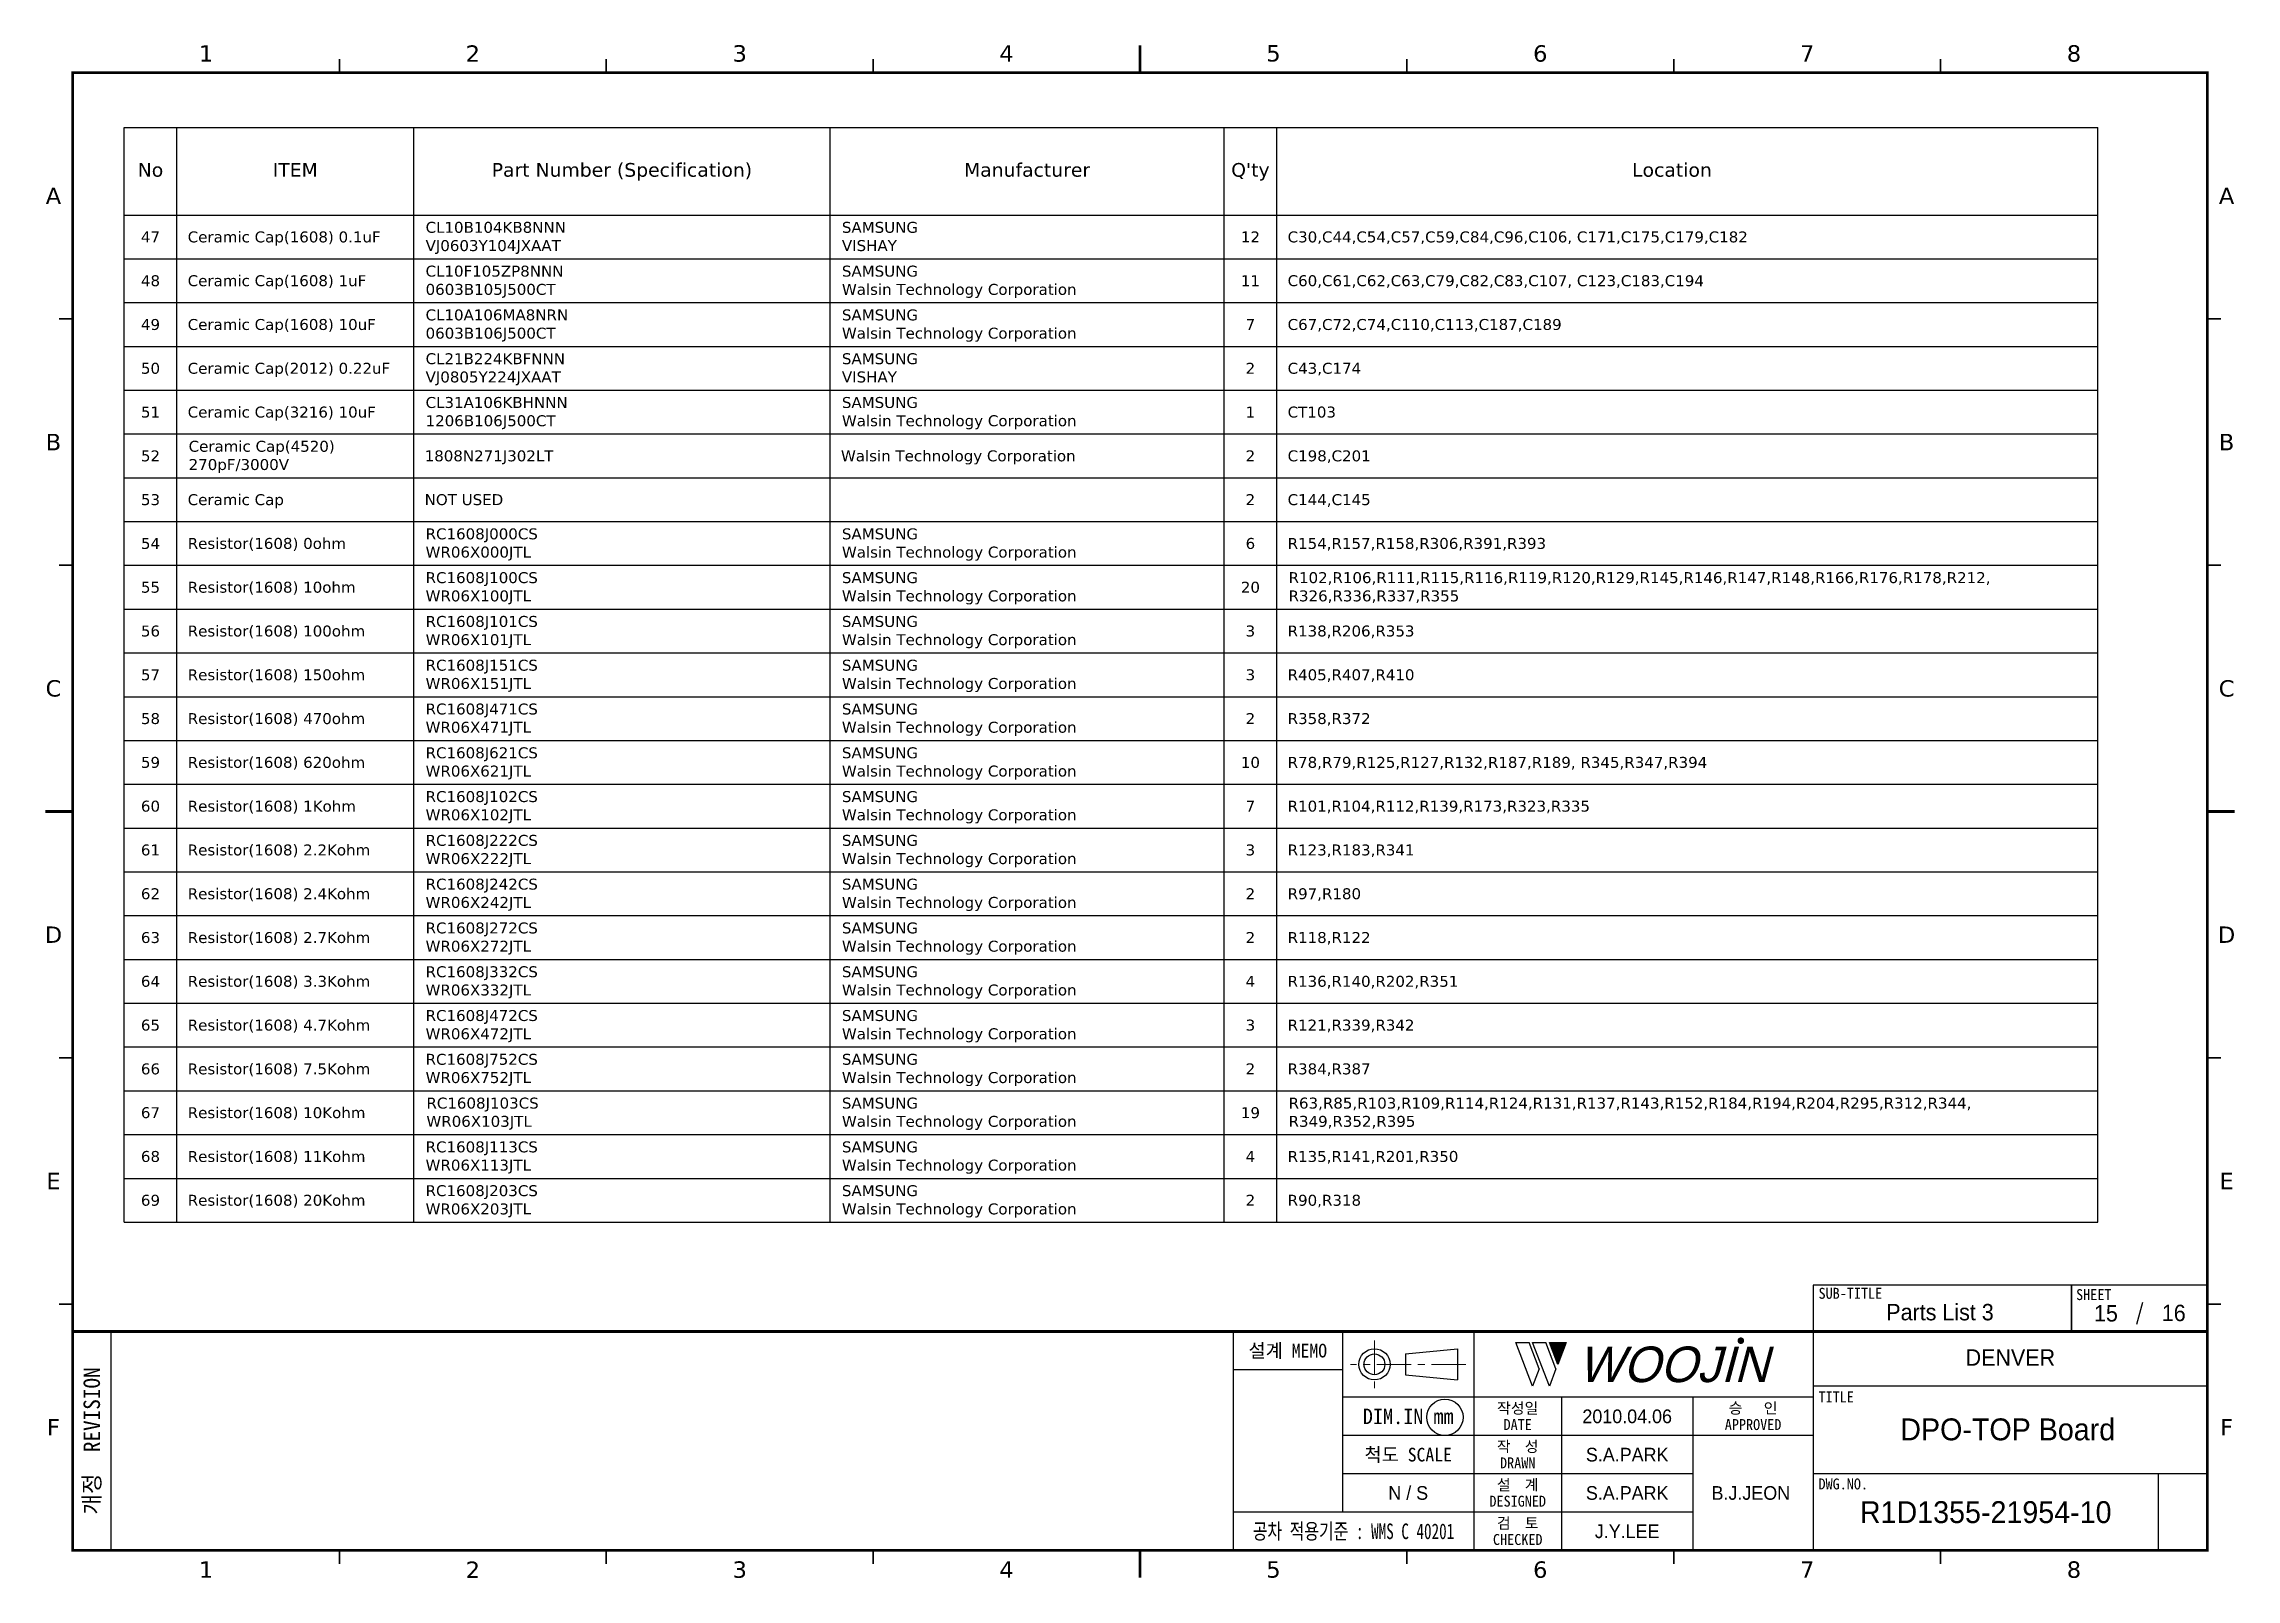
# Model space of a CAD drawing. Extents: x -695 to 953, y -753 to 181.
# Drawn here: x 24.3 to 424.8, y -753.5 to -473 of the extents above; entities that cross this region are included whole.
import ezdxf
from ezdxf.enums import TextEntityAlignment as Align

# ---------------------------------------------------------------- set-up
doc = ezdxf.new("R2010")
doc.units = 0
doc.header["$LTSCALE"] = 5
doc.header["$MEASUREMENT"] = 0
doc.linetypes.add('CENTER', pattern=[2, 1.25, -0.25, 0.25, -0.25])
doc.layers.get('0').update_dxf_attribs({"linetype": 'CONTINUOUS', "lineweight": 25})
doc.layers.add('2', color=2, linetype='CENTER', lineweight=13)
doc.layers.add('4', color=4, linetype='CONTINUOUS', lineweight=18)
for name, color, linetype in [('SHEET', 3, 'CONTINUOUS'), ('문자', 4, 'CONTINUOUS'), ('테두리', 3, 'CONTINUOUS')]:
    doc.layers.add(name, color=color, linetype=linetype)
doc.styles.add('MARK', font='ARLRDBD.TTF')
doc.styles.get("Standard").update_dxf_attribs({"font": 'verdana.ttf'})
doc.styles.add('굴림', font='')
doc.styles.add('굴림체', font='')
doc.styles.get('굴림').set_extended_font_data('Gulim')
doc.styles.get('굴림체').set_extended_font_data('GulimChe')

msp = doc.modelspace()

# ---------------------------------------------------------------- texts
for s, height, p in [('No', 2.5, (43.8, -497.27)), ('ITEM', 2.5, (70.25, -497.27)), ('Part Number^J(Specification)', 2.5, (129.92, -497.27)), ('Manufacturer', 2.5, (203.94, -497.27)), ("Q'ty", 2.5, (244.74, -497.27)), ('Location', 2.5, (321.75, -497.27)), ('47', 2, (43.8, -509.27)), ('12', 2, (244.74, -509.27)), ('48', 2, (43.8, -517.27)), ('11', 2, (244.74, -517.27)), ('49', 2, (43.8, -525.27)), ('7', 2, (244.74, -525.27)), ('50', 2, (43.8, -533.27)), ('2', 2, (244.74, -533.27)), ('51', 2, (43.8, -541.27)), ('1', 2, (244.74, -541.27)), ('52', 2, (43.8, -549.27)), ('2', 2, (244.74, -549.27)), ('53', 2, (43.8, -557.27)), ('2', 2, (244.74, -557.27)), ('54', 2, (43.8, -565.27)), ('6', 2, (244.74, -565.27)), ('55', 2, (43.8, -573.27)), ('20', 2, (244.74, -573.27)), ('56', 2, (43.8, -581.27)), ('3', 2, (244.74, -581.27)), ('57', 2, (43.8, -589.27)), ('3', 2, (244.74, -589.27)), ('58', 2, (43.8, -597.27)), ('2', 2, (244.74, -597.27)), ('59', 2, (43.8, -605.27)), ('10', 2, (244.74, -605.27)), ('60', 2, (43.8, -613.27)), ('7', 2, (244.74, -613.27)), ('61', 2, (43.8, -621.27)), ('3', 2, (244.74, -621.27)), ('62', 2, (43.8, -629.27)), ('2', 2, (244.74, -629.27)), ('63', 2, (43.8, -637.27)), ('2', 2, (244.74, -637.27)), ('64', 2, (43.8, -645.27)), ('4', 2, (244.74, -645.27)), ('65', 2, (43.8, -653.27)), ('3', 2, (244.74, -653.27)), ('66', 2, (43.8, -661.27)), ('2', 2, (244.74, -661.27)), ('67', 2, (43.8, -669.27)), ('19', 2, (244.74, -669.27)), ('68', 2, (43.8, -677.27)), ('4', 2, (244.74, -677.27)), ('69', 2, (43.8, -685.27)), ('2', 2, (244.74, -685.27))]:
    msp.add_text(s, height=height).set_placement(p, align=Align.CENTER)
for s, p in [('Ceramic Cap(1608)^J0.1uF', (50.6, -509.27)), ('C30,C44,C54,C57,C59,C84,C96,C106,^JC171,C175,C179,C182', (251.54, -509.27)), ('Ceramic Cap(1608)^J1uF', (50.6, -517.27)), ('C60,C61,C62,C63,C79,C82,C83,C107,^JC123,C183,C194', (251.54, -517.27)), ('Ceramic Cap(1608)^J10uF', (50.6, -525.27)), ('C67,C72,C74,C110,C113,C187,C189', (251.54, -525.27)), ('Ceramic Cap(2012)^J0.22uF', (50.6, -533.27)), ('C43,C174', (251.54, -533.27)), ('Ceramic Cap(3216)^J10uF', (50.6, -541.27)), ('CT103', (251.54, -541.27)), ('1808N271J302LT', (93.89, -549.27)), ('Walsin Technology Corporation', (169.94, -549.27)), ('C198,C201', (251.54, -549.27)), ('Ceramic Cap', (50.6, -557.27)), ('NOT USED', (93.89, -557.27)), ('C144,C145', (251.54, -557.27)), ('Resistor(1608)^J0ohm', (50.6, -565.27)), ('R154,R157,R158,R306,R391,R393', (251.54, -565.27)), ('Resistor(1608)^J10ohm', (50.6, -573.27)), ('Resistor(1608)^J100ohm', (50.6, -581.27)), ('R138,R206,R353', (251.54, -581.27)), ('Resistor(1608)^J150ohm', (50.6, -589.27)), ('R405,R407,R410', (251.54, -589.27)), ('Resistor(1608)^J470ohm', (50.6, -597.27)), ('R358,R372', (251.54, -597.27)), ('Resistor(1608)^J620ohm', (50.6, -605.27)), ('R78,R79,R125,R127,R132,R187,R189,^JR345,R347,R394', (251.54, -605.27)), ('Resistor(1608)^J1Kohm', (50.6, -613.27)), ('R101,R104,R112,R139,R173,R323,R335', (251.54, -613.27)), ('Resistor(1608)^J2.2Kohm', (50.6, -621.27)), ('R123,R183,R341', (251.54, -621.27)), ('Resistor(1608)^J2.4Kohm', (50.6, -629.27)), ('R97,R180', (251.54, -629.27)), ('Resistor(1608)^J2.7Kohm', (50.6, -637.27)), ('R118,R122', (251.54, -637.27)), ('Resistor(1608)^J3.3Kohm', (50.6, -645.27)), ('R136,R140,R202,R351', (251.54, -645.27)), ('Resistor(1608)^J4.7Kohm', (50.6, -653.27)), ('R121,R339,R342', (251.54, -653.27)), ('Resistor(1608)^J7.5Kohm', (50.6, -661.27)), ('R384,R387', (251.54, -661.27)), ('Resistor(1608)^J10Kohm', (50.6, -669.27)), ('Resistor(1608)^J11Kohm', (50.6, -677.27)), ('R135,R141,R201,R350', (251.54, -677.27)), ('Resistor(1608)^J20Kohm', (50.6, -685.27)), ('R90,R318', (251.54, -685.27))]:
    msp.add_text(s, height=2).set_placement(p)
at = {"color": 4, "style": '굴림'}
for s, p in [('2010.04.06', (313.57, -723.75)), ('S.A.PARK', (313.57, -730.75)), ('S.A.PARK', (313.57, -737.75)), ('B.J.JEON', (336.16, -737.75)), ('J.Y.LEE', (313.57, -744.75))]:
    msp.add_text(s, height=2.5, dxfattribs=at).set_placement(p, align=Align.MIDDLE_CENTER)
at = {"char_height": 2, "attachment_point": 1}
for s, insert, width in [('CL10B104KB8NNN^JVJ0603Y104JXAAT', (94.06, -505.52), 54.1142), ('SAMSUNG^JVISHAY', (170.11, -505.52), 27.3768), ('CL10F105ZP8NNN^J0603B105J500CT', (94.06, -513.52), 52.1451), ('SAMSUNG^JWalsin Technology Corporation', (170.11, -513.52), 59.4856), ('CL10A106MA8NRN^J0603B106J500CT', (94.06, -521.52), 52.955), ('SAMSUNG^JWalsin Technology Corporation', (170.11, -521.52), 59.4856), ('CL21B224KBFNNN^JVJ0805Y224JXAAT', (94.06, -529.52), 53.9463), ('SAMSUNG^JVISHAY', (170.11, -529.52), 27.3768), ('CL31A106KBHNNN^J1206B106J500CT', (94.06, -537.52), 53.0114), ('SAMSUNG^JWalsin Technology Corporation', (170.11, -537.52), 59.4856), ('Ceramic Cap(4520)^J270pF/3000V', (50.77, -545.52), 48.2901), ('RC1608J000CS^JWR06X000JTL', (94.06, -561.52), 43.5299), ('SAMSUNG^JWalsin Technology Corporation', (170.11, -561.52), 59.4856), ('RC1608J100CS^JWR06X100JTL', (94.06, -569.52), 43.5299), ('SAMSUNG^JWalsin Technology Corporation', (170.11, -569.52), 59.4856), ('R102,R106,R111,R115,R116,R119,R120,R129,R145,R146,R147,R148,R166,R176,R178,R212,\\PR326,R336,R337,R355', (251.71, -569.52), 164.6635), ('RC1608J101CS^JWR06X101JTL', (94.06, -577.52), 43.5299), ('SAMSUNG^JWalsin Technology Corporation', (170.11, -577.52), 59.4856), ('RC1608J151CS^JWR06X151JTL', (94.06, -585.52), 43.5299), ('SAMSUNG^JWalsin Technology Corporation', (170.11, -585.52), 59.4856), ('RC1608J471CS^JWR06X471JTL', (94.06, -593.52), 43.5299), ('SAMSUNG^JWalsin Technology Corporation', (170.11, -593.52), 59.4856), ('RC1608J621CS^JWR06X621JTL', (94.06, -601.52), 43.5299), ('SAMSUNG^JWalsin Technology Corporation', (170.11, -601.52), 59.4856), ('RC1608J102CS^JWR06X102JTL', (94.06, -609.52), 43.5299), ('SAMSUNG^JWalsin Technology Corporation', (170.11, -609.52), 59.4856), ('RC1608J222CS^JWR06X222JTL', (94.06, -617.52), 43.5299), ('SAMSUNG^JWalsin Technology Corporation', (170.11, -617.52), 59.4856), ('RC1608J242CS^JWR06X242JTL', (94.06, -625.52), 43.5299), ('SAMSUNG^JWalsin Technology Corporation', (170.11, -625.52), 59.4856), ('RC1608J272CS^JWR06X272JTL', (94.06, -633.52), 43.5299), ('SAMSUNG^JWalsin Technology Corporation', (170.11, -633.52), 59.4856), ('RC1608J332CS^JWR06X332JTL', (94.06, -641.52), 43.5299), ('SAMSUNG^JWalsin Technology Corporation', (170.11, -641.52), 59.4856), ('RC1608J472CS^JWR06X472JTL', (94.06, -649.52), 43.5299), ('SAMSUNG^JWalsin Technology Corporation', (170.11, -649.52), 59.4856), ('RC1608J752CS^JWR06X752JTL', (94.06, -657.52), 43.5299), ('SAMSUNG^JWalsin Technology Corporation', (170.11, -657.52), 59.4856), ('RC1608J103CS^JWR06X103JTL', (94.21, -665.52), 43.5299), ('SAMSUNG^JWalsin Technology Corporation', (170.11, -665.52), 59.4856), ('R63,R85,R103,R109,R114,R124,R131,R137,R143,R152,R184,R194,R204,R295,R312,R344,\\PR349,R352,R395', (251.71, -665.52), 153.006), ('RC1608J113CS^JWR06X113JTL', (94.06, -673.52), 43.5299), ('SAMSUNG^JWalsin Technology Corporation', (170.11, -673.52), 59.4856), ('RC1608J203CS^JWR06X203JTL', (94.06, -681.52), 43.5299), ('SAMSUNG^JWalsin Technology Corporation', (170.11, -681.52), 59.4856)]:
    msp.add_mtext(s, dxfattribs=dict(at, insert=insert, width=width))
at = {"layer": '4', "style": '굴림'}
for s, p in [('Parts List 3', (370.72, -704.71)), ('15', (401.03, -704.92)), ('16', (413.42, -704.86)), ('DENVER', (383.57, -713))]:
    msp.add_text(s, height=3, dxfattribs=at).set_placement(p, align=Align.MIDDLE_CENTER)
at = {"layer": '문자', "style": '굴림'}
for s, height, p in [('DPO-TOP Board', 4, (383.09, -726.13)), ('N / S', 2.5, (273.57, -737.75)), ('R1D1355-21954-10', 4, (379.07, -741.25))]:
    msp.add_text(s, height=height, dxfattribs=at).set_placement(p, align=Align.MIDDLE_CENTER)

# ---------------------------------------------------------------- blocks, each defined once
blk = doc.blocks.new('B')
at = {"layer": '문자'}
blk.add_hatch(color=256, dxfattribs=at).paths.add_polyline_path([(13.79, 10), (15.31, 6), (16.84, 10)])
at = {"color": 4, "const_width": 0.6}
blk.add_lwpolyline([(48.46, 10.32, 1), (49.06, 10.32, 1)], format="xyb", close=True, dxfattribs=at)
at = {"layer": '문자'}
for p, q in [((10.73, 2), (7.68, 10)), ((7.68, 10), (10.09, 10)), ((11.94, 5.16), (10.09, 10)), ((10.73, 10), (13.15, 10)), ((13.79, 2), (10.73, 10)), ((14.99, 5.16), (13.15, 10)), ((13.79, 10), (16.84, 10)), ((15.31, 6), (13.79, 10)), ((16.84, 10), (15.31, 6)), ((11.94, 5.16), (10.73, 2)), ((14.99, 5.16), (13.79, 2))]:
    blk.add_line(p, q, dxfattribs=at)
at = {"layer": '문자', "style": 'MARK', "oblique": 15}
blk.add_text('WOOJIN', height=6.5, dxfattribs=at).set_placement((36.4, 6), align=Align.MIDDLE_CENTER)
blk = doc.blocks.new('C')
blk.add_line((15, 285), (15, 285))
at = {"layer": '2'}
for p, q in [((252.83, 53.35), (252.83, 44.65)), ((269.53, 49), (248.48, 49))]:
    blk.add_line(p, q, dxfattribs=at)
at = {"layer": 'SHEET'}
for p, q in [((393.14, 60.3), (392.07, 56.28)), ((22, 55), (22, 15)), ((227, 55), (227, 15)), ((247, 55), (247, 22)), ((271, 55), (271, 15)), ((271, 55), (271, 15)), ((333, 55), (333, 15)), ((247, 48), (227, 48)), ((405, 45), (333, 45)), ((333, 43), (247, 43)), ((287, 43), (287, 15)), ((311, 43), (311, 15)), ((333, 36), (247, 36)), ((311, 29), (247, 29)), ((405, 29), (333, 29)), ((396, 29), (396, 15)), ((311, 22), (227, 22))]:
    blk.add_line(p, q, dxfattribs=at)
at = {"layer": 'SHEET', "color": 4}
for p, q in [((258.53, 50.9), (268.03, 51.85)), ((258.53, 50.9), (258.53, 47.1)), ((268.03, 51.85), (268.03, 46.15)), ((258.53, 47.1), (268.03, 46.15))]:
    blk.add_line(p, q, dxfattribs=at)
at = {"layer": 'SHEET'}
for points in [[(333, 55), (380.19, 55), (380.19, 63.49), (333, 63.49)], [(380.19, 55), (405, 55), (405, 63.49), (380.19, 63.49)]]:
    blk.add_lwpolyline(points, close=True, dxfattribs=at)
at = {"layer": 'SHEET', "color": 4}
for radius in [2.85, 1.9]:
    blk.add_circle((252.83, 49), radius, dxfattribs=at)
at = {"layer": 'SHEET'}
blk.add_circle((265.7, 39.32), 3.32, dxfattribs=at)
at = {"layer": '테두리'}
blk.add_line((405, 285), (405, 15), dxfattribs=at)
for points, const_width in [([(210, 290), (210, 285)], 0.5), ([(15, 285), (15, 15), (405, 15), (405, 285), (15, 285)], 0.5), ([(63.75, 287.5), (63.75, 285)], 0.3), ([(112.5, 287.5), (112.5, 285)], 0.3), ([(161.25, 287.5), (161.25, 285)], 0.3), ([(258.75, 287.5), (258.75, 285)], 0.3), ([(307.5, 287.5), (307.5, 285)], 0.3), ([(356.25, 287.5), (356.25, 285)], 0.3), ([(12.5, 240), (15, 240)], 0.3), ([(407.5, 240), (405, 240)], 0.3), ([(12.5, 195), (15, 195)], 0.3), ([(407.5, 195), (405, 195)], 0.3), ([(10, 150), (15, 150)], 0.5), ([(410, 150), (405, 150)], 0.5), ([(12.5, 105), (15, 105)], 0.3), ([(407.5, 105), (405, 105)], 0.3), ([(12.5, 60), (15, 60)], 0.3), ([(407.5, 60), (405, 60)], 0.3), ([(15, 55), (405, 55)], 0.5), ([(63.75, 12.5), (63.75, 15)], 0.3), ([(112.5, 12.5), (112.5, 15)], 0.3), ([(161.25, 12.5), (161.25, 15)], 0.3), ([(210, 10), (210, 15)], 0.5), ([(258.75, 12.5), (258.75, 15)], 0.3), ([(307.5, 12.5), (307.5, 15)], 0.3), ([(356.25, 12.5), (356.25, 15)], 0.3)]:
    blk.add_lwpolyline(points, dxfattribs=dict(at, const_width=const_width))
blk.add_blockref('B', (271, 43))
at = {"layer": '문자'}
for s, p in [('1', (39.38, 288.5)), ('2', (88.12, 288.5)), ('3', (136.88, 288.5)), ('4', (185.62, 288.5)), ('5', (234.38, 288.5)), ('6', (283.12, 288.5)), ('7', (331.88, 288.5)), ('8', (380.62, 288.5)), ('A', (11.5, 262.5)), ('A', (408.5, 262.5)), ('B', (11.5, 217.5)), ('B', (408.5, 217.5)), ('C', (11.5, 172.5)), ('C', (408.5, 172.5)), ('D', (11.5, 127.5)), ('D', (408.5, 127.5)), ('E', (11.5, 82.5)), ('E', (408.5, 82.5)), ('F', (11.5, 37.5)), ('F', (408.5, 37.5)), ('1', (39.38, 11.5)), ('2', (88.12, 11.5)), ('3', (136.88, 11.5)), ('4', (185.62, 11.5)), ('5', (234.38, 11.5)), ('6', (283.12, 11.5)), ('7', (331.88, 11.5)), ('8', (380.62, 11.5))]:
    blk.add_text(s, height=3, dxfattribs=at).set_placement(p, align=Align.MIDDLE)
at = {"layer": '문자', "style": '굴림체'}
for s, height, p in [('SUB-TITLE', 2, (339.77, 61.98)), ('SHEET', 2, (384.24, 61.74)), ('설계 MEMO', 2.5, (237, 51.5)), ('DIM.IN mm', 2.85, (259, 39.5)), ('작성일', 2, (279, 41)), ('승   인', 2, (322, 41)), ('DATE', 2, (279, 38)), ('APPROVED', 2, (322, 38)), ('척도 SCALE', 2.5, (259, 32.5)), ('작  성', 2, (279, 34)), ('설  계', 2, (279, 27)), ('DRAWN', 2, (279, 31)), ('DESIGNED', 2, (279, 24)), ('검  토', 2, (279, 20)), ('CHECKED', 2, (279, 17))]:
    blk.add_text(s, height=height, dxfattribs=at).set_placement(p, align=Align.MIDDLE_CENTER)
blk.add_text('개정  REVISION', height=3, rotation=90, dxfattribs=at).set_placement((18.5, 35), align=Align.MIDDLE_CENTER)
for s, p in [('TITLE', (333.95, 42.05)), ('DWG.NO.', (333.95, 26.15))]:
    blk.add_text(s, height=2, dxfattribs=at).set_placement(p)
at = {"layer": '문자', "style": '굴림체', "width": 0.75}
blk.add_text('공차 적용기준 : WMS C 40201', height=2.85, dxfattribs=at).set_placement((249, 18.5), align=Align.MIDDLE_CENTER)

# ---------------------------------------------------------------- linework, layer by layer
for p, q in [((39, -488.27), (399.54, -488.27)), ((39, -688.27), (39, -488.27)), ((48.6, -688.27), (48.6, -488.27)), ((91.89, -688.27), (91.89, -488.27)), ((167.94, -688.27), (167.94, -488.27)), ((239.94, -688.27), (239.94, -488.27)), ((249.54, -688.27), (249.54, -488.27)), ((399.54, -688.27), (399.54, -488.27)), ((39, -504.27), (399.54, -504.27)), ((39, -512.27), (399.54, -512.27)), ((39, -520.27), (399.54, -520.27)), ((39, -528.27), (399.54, -528.27)), ((39, -536.27), (399.54, -536.27)), ((39, -544.27), (399.54, -544.27)), ((39, -552.27), (399.54, -552.27)), ((39, -560.27), (399.54, -560.27)), ((39, -568.27), (399.54, -568.27)), ((39, -576.27), (399.54, -576.27)), ((39, -584.27), (399.54, -584.27)), ((39, -592.27), (399.54, -592.27)), ((39, -600.27), (399.54, -600.27)), ((39, -608.27), (399.54, -608.27)), ((39, -616.27), (399.54, -616.27)), ((39, -624.27), (399.54, -624.27)), ((39, -632.27), (399.54, -632.27)), ((39, -640.27), (399.54, -640.27)), ((39, -648.27), (399.54, -648.27)), ((39, -656.27), (399.54, -656.27)), ((39, -664.27), (399.54, -664.27)), ((39, -672.27), (399.54, -672.27)), ((39, -680.27), (399.54, -680.27)), ((39, -688.27), (399.54, -688.27))]:
    msp.add_line(p, q)

# ---------------------------------------------------------------- block references
msp.add_blockref('C', (14.57, -763.25))

msp.set_redraw_order([(e.dxf.handle, doc.entitydb.next_handle()) for e in msp.query("TEXT MTEXT ATTDEF DIMENSION ARC_DIMENSION")])  # texts and dimensions are drawn at this point

doc.saveas('drawing.dxf')
